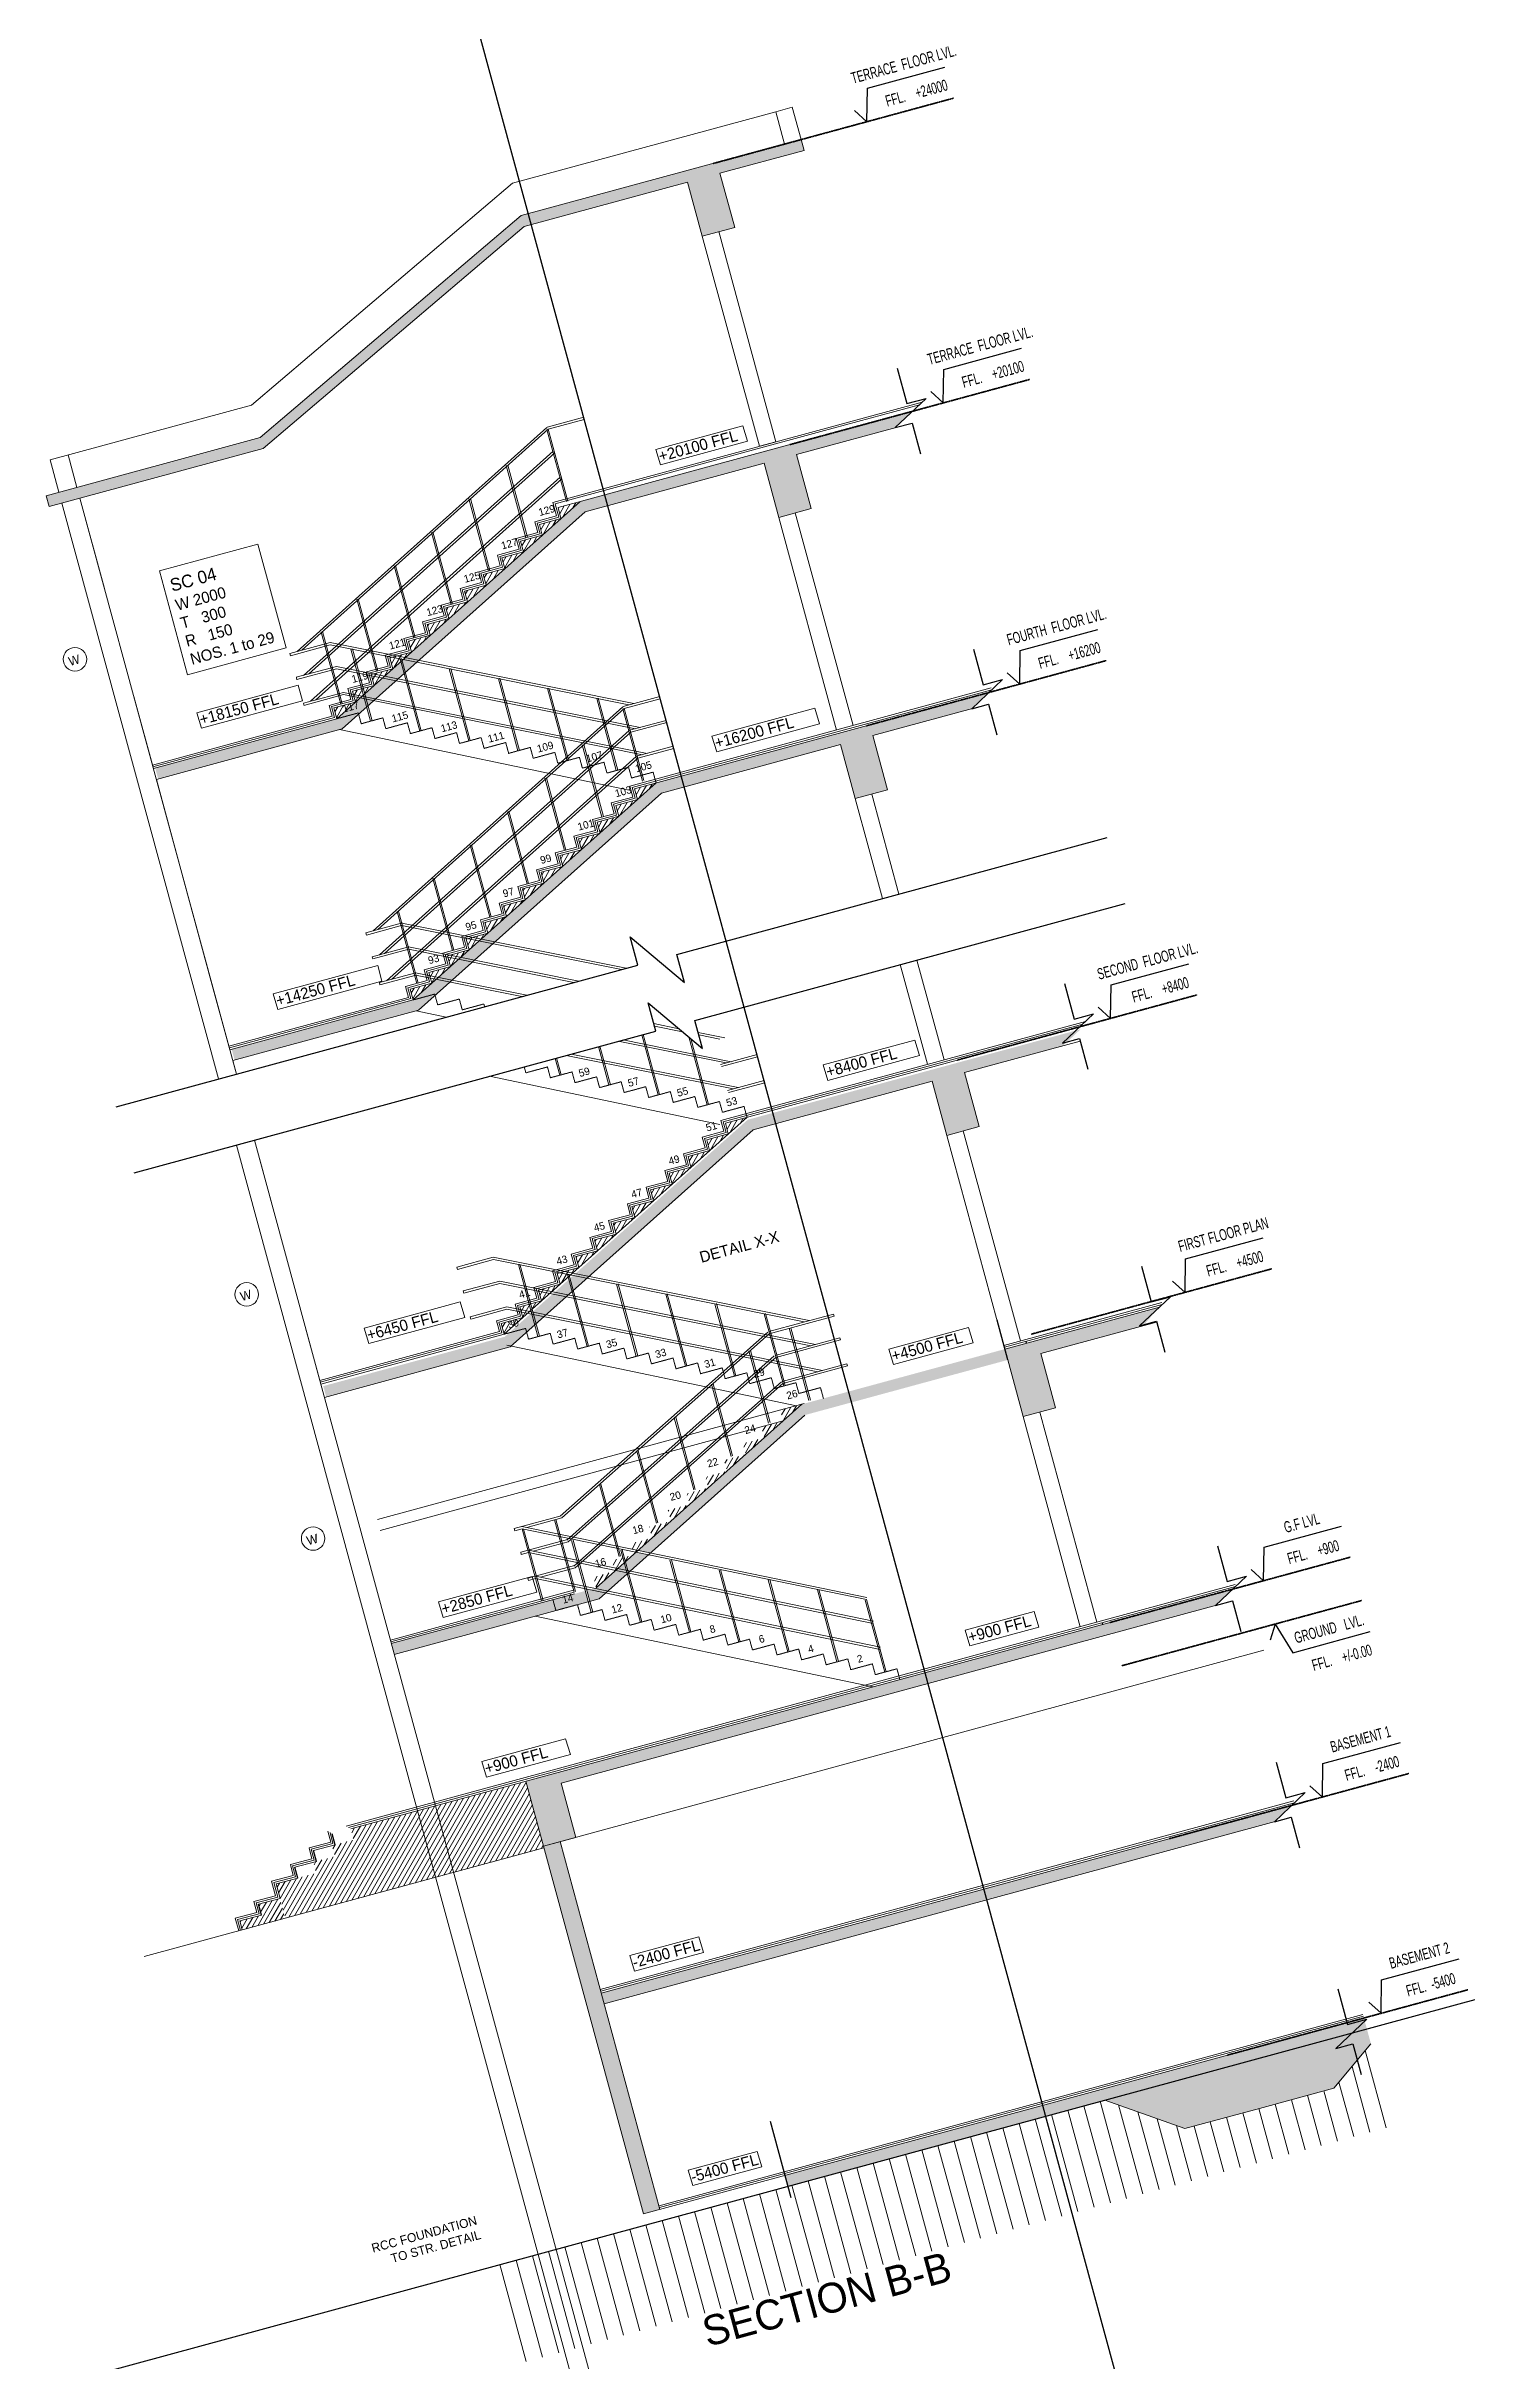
# Model space of a CAD drawing. Header units: millimetres. Extents: x -31731215 to 29997125, y -14487545 to 25622576.
# Drawn here: x 2429558 to 2447116, y -934692 to -906086 of the extents above; entities that cross this region are included whole.
import ezdxf
from ezdxf.enums import TextEntityAlignment as Align

# ---------------------------------------------------------------- set-up
doc = ezdxf.new("R2010")
doc.units = ezdxf.units.MM
doc.header["$MEASUREMENT"] = 0
doc.linetypes.add('1', pattern=[0])
doc.linetypes.add('HIDDEN', pattern=[0.375, 0.25, -0.125])
for name, color, linetype in [('18SC1', 3, 'Continuous'), ('elevation lines', 5, 'Continuous'), ('LAELLING', 7, 'Continuous'), ('Texty', 3, 'Continuous')]:
    doc.layers.add(name, color=color, linetype=linetype)
for name, color, linetype, lineweight in [('DIMENSIONS', 2, '1', 15), ('ELEVATION', 5, 'Continuous', 9), ('HATCH', 8, '1', 18), ('SECTION', 7, 'Continuous', 35), ('Text', 11, 'Continuous', 9), ('WALL', 10, '1', 20), ('walls', 10, 'Continuous', 20)]:
    doc.layers.add(name, color=color, linetype=linetype, lineweight=lineweight)
pattern_1 = [(60.208688, (2882054.92, -445031.09), (-45.0609645, 25.797585), [])]
pattern_2 = [(110.208688, (2850925.27, -481994.32), (151.688905, 218.32236), [27.69231, -304.61538]), (55.20869, (2850925.27, -481994.32), (-266.48144, 93.52869), [22.15385, -243.69231]), (160.66013, (2850937.9, -481976.13), (-114.79253, 311.85105), [23.53484, -258.88324]), (106.39289, (2850861.18, -481957.63), (248.8228, 311.61547), [41.53846, -456.92308]), (156.84432, (2850881.9, -481931.66), (-140.677, 478.19859), [35.30228, -388.32508]), (51.39285, (2850861.2, -481957.63), (-140.677, 478.19859), [33.23077, -365.53846]), (81.208688, (2850895.55, -481934.76), (238.51489, 117.4088), [27.69231, -304.61538]), (26.20869, (2850895.55, -481934.76), (-187.72631, 210.9948), [22.15385, -243.69231]), (131.66013, (2850915.43, -481924.98), (50.78858, 328.4036), [23.53484, -258.88324]), (97.708688, (2850925.27, -481994.32), (-104.439632, 64.965634), [0, -240.73846, 0, -247.384615, 0, -244.615385]), (67.708688, (2850925.27, -481994.32), (-78.122762, 156.650928), [0, -141.046154, 0, -235.2, 0, -93.23077]), (27.708688, (2850884.36, -482065.78), (105.156793, 166.916925), [0, -92.307692, 0, -288, 0, -382.153846]), (17.708688, (2850866.02, -482097.82), (74.908215, 205.23661), [0, -120, 0, -191.26154, 0, -271.384615])]

msp = doc.modelspace()

# ---------------------------------------------------------------- texts
at = {"layer": 'DIMENSIONS', "color": 6, "linetype": 'HIDDEN', "attachment_point": 1, "rotation": 15.2086876}
for s, insert, char_height in [('129', (2435628.72, -911800.938, 0), 92.3077), ('127', (2435166.918, -912213.456, 0), 92.3077), ('125', (2434705.116, -912625.974, 0), 92.3077), ('123', (2434243.314, -913038.491, 0), 92.3077), ('121', (2433781.513, -913451.009, 0), 92.3077), ('119', (2433319.711, -913863.527, 0), 92.3077), ('117', (2433206.934, -914228.989, 0), 92.3077), ('115', (2433814.029, -914350.92, 0), 92.3077), ('113', (2434421.125, -914472.851, 0), 92.3077), ('111', (2435002.172, -914601.863, 0), 92.3077), ('109', (2435609.267, -914723.794, 0), 92.3077), ('107', (2436216.363, -914845.725, 0), 92.3077), ('105', (2436823.458, -914967.655, 0), 92.3077), ('103', (2436573.128, -915274.854, 0), 92.3077), ('101', (2436111.326, -915687.372, 0), 92.3077), ('99', (2435649.524, -916099.89, 0), 92.3077), ('97', (2435187.722, -916512.408, 0), 92.3077), ('95', (2434725.92, -916924.926, 0), 92.3077), ('93', (2434264.118, -917337.443, 0), 92.3077), ('59', (2436124.952, -918731.904, 0), 92.3077), ('57', (2436732.047, -918853.835, 0), 92.3077), ('55', (2437339.142, -918975.766, 0), 92.3077), ('53', (2437946.238, -919097.696, 0), 92.3077), ('51', (2437695.908, -919404.895, 0), 92.3077), ('49', (2437234.106, -919817.413, 0), 92.3077), ('47', (2436772.304, -920229.931, 0), 92.3077), ('45', (2436310.502, -920642.449, 0), 92.3077), ('43', (2435848.7, -921054.967, 0), 92.3077), ('41', (2435386.898, -921467.484, 0), 92.3077), ('39', (2435248.519, -921839.906, 0), 92.3077), ('37', (2435855.615, -921961.837, 0), 92.3077), ('35', (2436462.71, -922083.768, 0), 92.3077), ('33', (2437069.806, -922205.699, 0), 92.3077), ('31', (2437676.901, -922327.63, 0), 92.3077), ('29', (2438283.996, -922449.56, 0), 92.3077), ('26', (2438691.256, -922715.738, 0), 92.3077), ('24', (2438173.656, -923143.425, 0), 92.3077), ('22', (2437711.855, -923555.943, 0), 92.3077), ('20', (2437250.053, -923968.461, 0), 92.3077), ('18', (2436788.251, -924380.979, 0), 92.3077), ('16', (2436326.449, -924793.497, 0), 92.3077), ('14', (2435920.846, -925238.565, 0), 92.3077), ('12', (2436527.941, -925360.496, 0), 92.3077), ('10', (2437135.037, -925482.427, 0), 92.3077), ('8', (2437742.132, -925604.358, 0), 92.308), ('6', (2438349.227, -925726.289, 0), 92.308), ('4', (2438956.323, -925848.219, 0), 92.308), ('2', (2439563.418, -925970.15, 0), 92.308)]:
    msp.add_mtext_dynamic_manual_height_columns(s, width=5044.63794, gutter_width=25.4, heights=[0], dxfattribs=dict(at, insert=insert, char_height=char_height))
at = {"layer": 'Text', "width": 0.65}
for s, height, p in [('TERRACE  FLOOR LVL. ', 138.46154, (2440183.561, -906369.754, 0)), ('FFL.    +24000', 138.46154, (2440325.73, -906728.754, 0)), ('TERRACE  FLOOR LVL. ', 138.46154, (2441127.968, -909843.671, 0)), ('FFL.    +20100', 138.46154, (2441270.137, -910202.67, 0)), ('FOURTH  FLOOR LVL. ', 138.46154, (2442072.376, -913317.587, 0)), ('FFL.    +16200', 138.46154, (2442214.545, -913676.586, 0)), ('SECOND  FLOOR LVL. ', 138.46154, (2443195.156, -917447.628, 0)), ('FFL.    +8400', 138.46154, (2443337.325, -917806.627, 0)), ('FIRST FLOOR PLAN', 138.46154, (2444115.348, -920832.469, 0)), ('FFL.    +4500', 138.46154, (2444257.517, -921191.469, 0)), ('G.F LVL', 138.4615, (2445083.972, -924395.46, 0)), ('FFL.    +900', 138.46154, (2445226.141, -924754.46, 0)), ('GROUND   LVL. ', 138.46154, (2445438.401, -925699.196, 0)), ('FFL.    +/-0.00', 138.46154, (2445580.57, -926058.196, 0)), ('BASEMENT 1', 138.4615, (2445810.439, -927067.703, 0)), ('FFL.    -2400', 138.46154, (2445952.608, -927426.703, 0)), ('BASEMENT 2', 138.4615, (2446536.907, -929739.947, 0)), ('FFL.  -5400', 138.46154, (2446679.076, -930098.946, 0))]:
    msp.add_text(s, height=height, rotation=15.2086876, dxfattribs=at).set_placement(p, align=Align.CENTER)
at = {"layer": 'Text', "attachment_point": 1, "rotation": 15.2086876}
for s, width, insert, char_height in [('+20100 FFL', 32778.62353, (2437107.542, -911086.632), 138.4615), ('{\\H1.1333x;SC 04\\P}W 2000\\PT   300\\PR   150\\PNOS. 1 to 29 ', 150853.26079, (2431070.638, -912673.716, 0), 138.46154), ('W', 7763.5326, (2429820.426, -913635.442), 110.769), ('+18150 FFL', 32778.62353, (2431435.829, -914338.73, 0), 138.4615), ('+16200 FFL', 32778.62353, (2437800.53, -914628.898), 138.4615), ('+14250 FFL', 32778.62353, (2432380.236, -917812.646, 0), 138.4615), ('+8400 FFL', 32778.62353, (2439174.729, -918690.589), 138.4615), ('W', 7763.5326, (2431941.716, -921482.394), 110.769), ('+6450 FFL', 32778.62353, (2433503.016, -921942.687, 0), 138.4615), ('+4500 FFL', 32778.62353, (2439984.56, -922201.091), 138.4615), ('W', 7763.5326, (2432761.777, -924498.911), 110.769), ('+2850 FFL', 32778.62353, (2434422.643, -925325.45), 138.4615), ('+900 FFL', 32778.62353, (2440928.968, -925675.007), 138.4615), ('+900 FFL', 32778.62353, (2434958.898, -927298.011), 138.4615), ('-2400 FFL', 32778.62353, (2436785.177, -929695.178), 138.4615), ('-5400 FFL', 32778.62353, (2437505.591, -932345.152), 138.4615)]:
    msp.add_mtext_dynamic_manual_height_columns(s, width=width, gutter_width=25.4, heights=[0], dxfattribs=dict(at, insert=insert, char_height=char_height))
at = {"layer": 'Text', "insert": (2437613.978, -920983.293, 0), "char_height": 138.4615, "width": 3792.89222, "attachment_point": 1, "rotation": 15.2086876}
msp.add_mtext('DETAIL X-X', dxfattribs=at)
at = {"layer": 'Text', "rotation": 15.2086876}
for s, insert, char_height, attachment_point in [('\\A1;RCC FOUNDATION\\P TO STR. DETAIL', (2434936.886, -933174.078), 110.76923, 9), ('\\A1;SECTION B-B', (2440721.846, -933507.066), 369.23077, 6)]:
    msp.add_mtext(s, dxfattribs=dict(at, insert=insert, char_height=char_height, attachment_point=attachment_point))

# ---------------------------------------------------------------- hatches: boundary and pattern name
at = {"layer": 'HATCH'}
h = msp.add_hatch(dxfattribs=at)
h.set_pattern_fill('AR-CONC', color=256, scale=36.923077, angle=15.2086876)
h.set_pattern_definition([(65.208688, (2851691.3, -484812.11), (261.637476, 47.11697), [27.69231, -304.61538]), (10.20869, (2851691.3, -484812.1), (-122.29606, 254.5656), [22.15385, -243.69231]), (115.66013, (2851713.1, -484808.19), (139.34141, 301.68257), [23.53484, -258.88324]), (61.39289, (2851671.93, -484740.85), (396.28971, 44.40112), [41.53846, -456.92308]), (111.84432, (2851704.96, -484737.15), (238.6638, 437.61112), [35.30228, -388.32508]), (6.39285, (2851671.93, -484740.85), (238.6638, 437.61112), [33.23077, -365.53846]), (36.208688, (2851712.4, -484748.98), (251.67605, -85.634936), [27.69231, -304.61538]), (341.20869, (2851712.4, -484748.98), (16.4533, 281.9384), [22.15385, -243.69231]), (86.66013, (2851733.38, -484756.12), (268.12935, 196.30346), [23.53484, -258.88324]), (52.708688, (2851691.31, -484812.11), (-27.912331, 119.787612), [0, -240.73846, 0, -247.384615, 0, -244.615385]), (22.708688, (2851691.3, -484812.11), (55.5278, 166.010068), [0, -141.046154, 0, -235.2, 0, -93.23077]), (342.708688, (2851611.85, -484833.71), (192.385171, 43.671009), [0, -92.307692, 0, -288, 0, -382.153846]), (332.708688, (2851576.22, -484843.4), (198.092304, 92.15609), [0, -120, 0, -191.26154, 0, -271.384615])])
h.paths.add_polyline_path([(2432200.858, -910920.345), (2429558.338, -911638.732), (2429594.661, -911772.344), (2432237.181, -911053.957), (2435462.212, -908311.881), (2437479.448, -907763.481), (2437661.064, -908431.542), (2438061.901, -908322.572), (2437880.284, -907654.511), (2438918.337, -907372.31), (2438882.013, -907238.697), (2435425.889, -908178.268)])
h = msp.add_hatch(dxfattribs=at)
h.set_pattern_fill('AR-CONC', color=256, scale=36.923077, angle=15.2086876)
h.set_pattern_definition([(65.208688, (2851691.3, -484812.11), (261.637476, 47.11697), [27.69231, -304.61538]), (10.20869, (2851691.3, -484812.1), (-122.29606, 254.5656), [22.15385, -243.69231]), (115.66013, (2851713.1, -484808.19), (139.34141, 301.68257), [23.53484, -258.88324]), (61.39289, (2851671.93, -484740.85), (396.28971, 44.40112), [41.53846, -456.92308]), (111.84432, (2851704.96, -484737.15), (238.6638, 437.61112), [35.30228, -388.32508]), (6.39285, (2851671.93, -484740.85), (238.6638, 437.61112), [33.23077, -365.53846]), (36.208688, (2851712.4, -484748.98), (251.67605, -85.634936), [27.69231, -304.61538]), (341.20869, (2851712.4, -484748.98), (16.4533, 281.9384), [22.15385, -243.69231]), (86.66013, (2851733.38, -484756.12), (268.12935, 196.30346), [23.53484, -258.88324]), (52.708688, (2851691.31, -484812.11), (-27.912331, 119.787612), [0, -240.73846, 0, -247.384615, 0, -244.615385]), (22.708688, (2851691.3, -484812.11), (55.5278, 166.010068), [0, -141.046154, 0, -235.2, 0, -93.23077]), (342.708688, (2851611.85, -484833.71), (192.385171, 43.671009), [0, -92.307692, 0, -288, 0, -382.153846]), (332.708688, (2851576.22, -484843.4), (198.092304, 92.15609), [0, -120, 0, -191.26154, 0, -271.384615])])
h.paths.add_polyline_path([(2433421.92, -914332.792), (2433145.266, -914394.261), (2430903.582, -915003.678), (2430939.906, -915137.29), (2433213.131, -914519.299)])
h.paths.add_polyline_path([(2440045.681, -910796.493), (2440258.016, -910595.282), (2436146.978, -911712.895), (2433145.266, -914394.261), (2433421.92, -914332.792), (2436214.843, -911837.933), (2438423.855, -911237.398), (2438605.472, -911905.458), (2439006.309, -911796.488), (2438824.692, -911128.428)])
h = msp.add_hatch(dxfattribs=at)
h.set_pattern_fill('ANSI31', color=256, scale=415.384615, angle=15.2086876)
h.set_pattern_definition(pattern_1)
h.paths.add_polyline_path([(2433376.167, -914188.002), (2433108.942, -914260.649), (2433145.266, -914394.261)])
h.paths.add_polyline_path([(2433607.068, -913981.743), (2433339.843, -914054.39), (2433376.167, -914188.002)])
h.paths.add_polyline_path([(2433837.969, -913775.484), (2433570.744, -913848.131), (2433607.068, -913981.743)])
h.paths.add_polyline_path([(2434068.87, -913569.226), (2433801.645, -913641.872), (2433837.969, -913775.484)])
h.paths.add_polyline_path([(2434299.771, -913362.967), (2434032.546, -913435.613), (2434068.87, -913569.226)])
h.paths.add_polyline_path([(2434530.672, -913156.708), (2434263.447, -913229.354), (2434299.771, -913362.967)])
h.paths.add_polyline_path([(2434761.572, -912950.449), (2434494.348, -913023.096), (2434530.672, -913156.708)])
h.paths.add_polyline_path([(2434992.473, -912744.19), (2434725.249, -912816.837), (2434761.572, -912950.449)])
h.paths.add_polyline_path([(2435223.374, -912537.931), (2434956.15, -912610.578), (2434992.473, -912744.19)])
h.paths.add_polyline_path([(2435454.275, -912331.672), (2435187.051, -912404.319), (2435223.374, -912537.931)])
h.paths.add_polyline_path([(2435685.176, -912125.413), (2435417.952, -912198.06), (2435454.275, -912331.672)])
h.paths.add_polyline_path([(2435916.077, -911919.154), (2435648.853, -911991.801), (2435685.176, -912125.413)])
h.paths.add_polyline_path([(2436146.978, -911712.895), (2435879.754, -911785.542), (2435916.077, -911919.154)])
h = msp.add_hatch(dxfattribs=at)
h.set_pattern_fill('AR-CONC', color=256, scale=36.923077, angle=15.2086876)
h.set_pattern_definition([(65.208688, (2852635.71, -488286.03), (261.637476, 47.11697), [27.69231, -304.61538]), (10.20869, (2852635.71, -488286.03), (-122.29606, 254.5656), [22.15385, -243.69231]), (115.66013, (2852657.52, -488282.1), (139.34141, 301.68257), [23.53484, -258.88324]), (61.39289, (2852616.34, -488214.77), (396.28971, 44.40112), [41.53846, -456.92308]), (111.84432, (2852649.37, -488211.07), (238.6638, 437.61112), [35.30228, -388.32508]), (6.39285, (2852616.34, -488214.77), (238.6638, 437.61112), [33.23077, -365.53846]), (36.208688, (2852656.81, -488222.9), (251.67605, -85.634936), [27.69231, -304.61538]), (341.20869, (2852656.81, -488222.9), (16.4533, 281.9384), [22.15385, -243.69231]), (86.66013, (2852677.8, -488230.03), (268.12935, 196.30346), [23.53484, -258.88324]), (52.708688, (2852635.71, -488286.03), (-27.912331, 119.787612), [0, -240.73846, 0, -247.384615, 0, -244.615385]), (22.708688, (2852635.71, -488286.03), (55.5278, 166.010068), [0, -141.046154, 0, -235.2, 0, -93.23077]), (342.708688, (2852556.26, -488307.63), (192.385171, 43.671009), [0, -92.307692, 0, -288, 0, -382.153846]), (332.708688, (2852520.63, -488317.31), (198.092304, 92.15609), [0, -120, 0, -191.26154, 0, -271.384615])])
h.paths.add_polyline_path([(2434366.328, -917806.708), (2434089.674, -917868.177), (2431847.99, -918477.594), (2431884.313, -918611.207), (2434157.539, -917993.215)])
h.paths.add_polyline_path([(2440990.089, -914270.41), (2441202.423, -914069.198), (2437091.386, -915186.812), (2434089.674, -917868.177), (2434366.328, -917806.708), (2437159.251, -915311.849), (2439368.263, -914711.314), (2439549.88, -915379.375), (2439950.716, -915270.405), (2439769.1, -914602.344)])
h = msp.add_hatch(dxfattribs=at)
h.set_pattern_fill('ANSI31', color=256, scale=415.384615, angle=15.2086876)
h.set_pattern_definition([(60.208688, (2882999.326, -448505.005), (-45.0609645, 25.797585), [])])
h.paths.add_polyline_path([(2434320.575, -917661.919), (2434053.35, -917734.565), (2434089.674, -917868.177)])
h.paths.add_polyline_path([(2434551.476, -917455.66), (2434284.251, -917528.306), (2434320.575, -917661.919)])
h.paths.add_polyline_path([(2434782.376, -917249.401), (2434515.152, -917322.047), (2434551.476, -917455.66)])
h.paths.add_polyline_path([(2435013.277, -917043.142), (2434746.053, -917115.789), (2434782.376, -917249.401)])
h.paths.add_polyline_path([(2435244.178, -916836.883), (2434976.954, -916909.53), (2435013.277, -917043.142)])
h.paths.add_polyline_path([(2435475.079, -916630.624), (2435207.855, -916703.271), (2435244.178, -916836.883)])
h.paths.add_polyline_path([(2435705.98, -916424.365), (2435438.756, -916497.012), (2435475.079, -916630.624)])
h.paths.add_polyline_path([(2435936.881, -916218.106), (2435669.657, -916290.753), (2435705.98, -916424.365)])
h.paths.add_polyline_path([(2436167.782, -916011.847), (2435900.558, -916084.494), (2435936.881, -916218.106)])
h.paths.add_polyline_path([(2436398.683, -915805.588), (2436131.459, -915878.235), (2436167.782, -916011.847)])
h.paths.add_polyline_path([(2436629.584, -915599.329), (2436362.36, -915671.976), (2436398.683, -915805.588)])
h.paths.add_polyline_path([(2436860.485, -915393.07), (2436593.261, -915465.717), (2436629.584, -915599.329)])
h.paths.add_polyline_path([(2437091.386, -915186.812), (2436824.162, -915259.458), (2436860.485, -915393.07)])
h = msp.add_hatch(dxfattribs=at)
h.set_pattern_fill('AR-CONC', color=256, scale=36.923077, angle=15.2086876)
h.set_pattern_definition([(65.208688, (2853766.97, -492447.25), (261.637476, 47.11697), [27.69231, -304.61538]), (10.20869, (2853766.97, -492447.25), (-122.29606, 254.5656), [22.15385, -243.69231]), (115.66013, (2853788.77, -492443.32), (139.34141, 301.68257), [23.53484, -258.88324]), (61.39289, (2853747.6, -492376), (396.28971, 44.40112), [41.53846, -456.92308]), (111.84432, (2853780.62, -492372.3), (238.6638, 437.61112), [35.30228, -388.32508]), (6.39285, (2853747.6, -492376), (238.6638, 437.61112), [33.23077, -365.53846]), (36.208688, (2853788.07, -492384.11), (251.67605, -85.634936), [27.69231, -304.61538]), (341.20869, (2853788.07, -492384.11), (16.4533, 281.9384), [22.15385, -243.69231]), (86.66013, (2853809.04, -492391.25), (268.12935, 196.30346), [23.53484, -258.88324]), (52.708688, (2853766.97, -492447.245), (-27.912331, 119.787612), [0, -240.73846, 0, -247.384615, 0, -244.615385]), (22.708688, (2853766.97, -492447.25), (55.5278, 166.010068), [0, -141.046154, 0, -235.2, 0, -93.23077]), (342.708688, (2853687.51, -492468.85), (192.385171, 43.671009), [0, -92.307692, 0, -288, 0, -382.153846]), (332.708688, (2853651.88, -492478.53), (198.092304, 92.15609), [0, -120, 0, -191.26154, 0, -271.384615])])
h.paths.add_polyline_path([(2435497.583, -921967.925), (2435220.929, -922029.395), (2432979.245, -922638.812), (2433015.569, -922772.424), (2435288.794, -922154.432)])
h.paths.add_polyline_path([(2442121.344, -918431.627), (2442333.679, -918230.415), (2438222.641, -919348.029), (2435220.929, -922029.395), (2435497.583, -921967.925), (2438290.506, -919473.066), (2440499.518, -918872.531), (2440681.135, -919540.592), (2441081.972, -919431.622), (2440900.355, -918763.561)])
h = msp.add_hatch(dxfattribs=at)
h.set_pattern_fill('ANSI31', color=256, scale=415.384615, angle=15.2086876)
h.set_pattern_definition([(60.208688, (2884122.106, -452635.046), (-45.0609645, 25.797585), [])])
h.paths.add_polyline_path([(2435443.354, -921791.96), (2435176.13, -921864.606), (2435212.453, -921998.218)])
h.paths.add_polyline_path([(2435674.255, -921585.701), (2435407.031, -921658.347), (2435443.354, -921791.96)])
h.paths.add_polyline_path([(2435905.156, -921379.442), (2435637.932, -921452.088), (2435674.255, -921585.701)])
h.paths.add_polyline_path([(2436136.057, -921173.183), (2435868.833, -921245.83), (2435905.156, -921379.442)])
h.paths.add_polyline_path([(2436366.958, -920966.924), (2436099.734, -921039.571), (2436136.057, -921173.183)])
h.paths.add_polyline_path([(2436597.859, -920760.665), (2436330.635, -920833.312), (2436366.958, -920966.924)])
h.paths.add_polyline_path([(2436828.76, -920554.406), (2436561.536, -920627.053), (2436597.859, -920760.665)])
h.paths.add_polyline_path([(2437059.661, -920348.147), (2436792.437, -920420.794), (2436828.76, -920554.406)])
h.paths.add_polyline_path([(2437290.562, -920141.888), (2437023.338, -920214.535), (2437059.661, -920348.147)])
h.paths.add_polyline_path([(2437521.463, -919935.629), (2437254.239, -920008.276), (2437290.562, -920141.888)])
h.paths.add_polyline_path([(2437752.364, -919729.37), (2437485.14, -919802.017), (2437521.463, -919935.629)])
h.paths.add_polyline_path([(2437983.265, -919523.111), (2437716.04, -919595.758), (2437752.364, -919729.37)])
h.paths.add_polyline_path([(2438214.166, -919316.853), (2437946.941, -919389.499), (2437983.265, -919523.111)])
h = msp.add_hatch(dxfattribs=at)
h.set_pattern_fill('AR-CONC', color=256, scale=36.923077, angle=15.2086876)
h.set_pattern_definition([(65.208688, (2852821.1, -485552.9), (261.637476, 47.11697), [27.69231, -304.61538]), (10.20869, (2852821.1, -485552.9), (-122.29606, 254.5656), [22.15385, -243.69231]), (115.66013, (2852842.9, -485548.98), (139.34141, 301.68257), [23.53484, -258.88324]), (61.39289, (2852801.72, -485481.65), (396.28971, 44.40112), [41.53846, -456.92308]), (111.84432, (2852834.74, -485477.95), (238.6638, 437.61112), [35.30228, -388.32508]), (6.39285, (2852801.7, -485481.65), (238.6638, 437.61112), [33.23077, -365.53846]), (36.208688, (2852842.2, -485489.77), (251.67605, -85.634936), [27.69231, -304.61538]), (341.20869, (2852842.2, -485489.77), (16.4533, 281.9384), [22.15385, -243.69231]), (86.66013, (2852863.16, -485496.9), (268.12935, 196.30346), [23.53484, -258.88324]), (52.708688, (2852821.09, -485552.91), (-27.912331, 119.787612), [0, -240.73846, 0, -247.384615, 0, -244.615385]), (22.708688, (2852821.09, -485552.9), (55.5278, 166.010068), [0, -141.046154, 0, -235.2, 0, -93.23077]), (342.708688, (2852741.64, -485574.51), (192.385171, 43.671009), [0, -92.307692, 0, -288, 0, -382.153846]), (332.708688, (2852706, -485584.2), (198.092304, 92.15609), [0, -120, 0, -191.26154, 0, -271.384615])])
h.paths.add_polyline_path([(2435816.544, -925277.678), (2433820.231, -925820.39), (2433832.338, -925864.927), (2433856.554, -925954.002), (2433878.854, -925947.939), (2435852.867, -925411.291)])
h.paths.add_polyline_path([(2436217.38, -925168.708), (2436084.214, -925204.91), (2435816.544, -925277.678), (2435852.867, -925411.291), (2436120.091, -925338.644), (2436253.704, -925302.32)])
h.paths.add_polyline_path([(2436733.667, -924956.609), (2436697.405, -924823.22), (2436351.439, -925132.264), (2436235.195, -925163.865), (2436271.519, -925297.477), (2436387.316, -925265.997)])
h.paths.add_polyline_path([(2436995.993, -924722.279), (2436845.154, -924691.238), (2436712.798, -924809.469), (2436749.061, -924942.858)])
h.paths.add_polyline_path([(2443307.523, -921662.849), (2438891.349, -922863.416), (2436870.878, -924668.259), (2437021.717, -924699.3), (2438927.226, -922997.149), (2441435.451, -922315.271), (2441625.543, -923014.508), (2442026.38, -922905.538), (2441844.763, -922237.477), (2443103.664, -921895.236)])
h = msp.add_hatch(dxfattribs=at)
h.set_pattern_fill('ANSI31', color=256, scale=415.384615, angle=15.2086876)
h.set_pattern_definition([(60.208688, (2885261.09, -455769.09), (-45.0609645, 25.797585), [])])
h.paths.add_polyline_path([(2436582.34, -924926.005), (2436315.115, -924998.651), (2436351.439, -925132.264)])
h.paths.add_polyline_path([(2436813.241, -924719.746), (2436546.016, -924792.393), (2436582.34, -924926.005)])
h.paths.add_polyline_path([(2437044.142, -924513.487), (2436776.917, -924586.134), (2436813.241, -924719.746)])
h.paths.add_polyline_path([(2437275.043, -924307.228), (2437007.818, -924379.875), (2437044.142, -924513.487)])
h.paths.add_polyline_path([(2437505.944, -924100.969), (2437238.719, -924173.616), (2437275.043, -924307.228)])
h.paths.add_polyline_path([(2437736.844, -923894.71), (2437469.62, -923967.357), (2437505.944, -924100.969)])
h.paths.add_polyline_path([(2437967.745, -923688.451), (2437700.521, -923761.098), (2437736.844, -923894.71)])
h.paths.add_polyline_path([(2438198.646, -923482.192), (2437931.422, -923554.839), (2437967.745, -923688.451)])
h.paths.add_polyline_path([(2438429.547, -923275.933), (2438162.323, -923348.58), (2438198.646, -923482.192)])
h.paths.add_polyline_path([(2438660.448, -923069.674), (2438393.224, -923142.321), (2438429.547, -923275.933)])
h.paths.add_polyline_path([(2438891.349, -922863.416), (2438624.125, -922936.062), (2438660.448, -923069.674)])
h.paths.add_polyline_path([(2438891.349, -922863.416), (2438855.026, -922729.803)])
h = msp.add_hatch(dxfattribs=at)
h.set_pattern_fill('AR-CONC', color=256, scale=36.923077, angle=60.2086876)
h.set_pattern_definition(pattern_2)
h.paths.add_polyline_path([(2435903.953, -928267.141), (2435699.081, -928322.837), (2436934.075, -932865.65), (2437138.947, -932809.955)])
h.paths.add_polyline_path([(2444001.684, -925348.283), (2444214.019, -925147.071), (2435481.14, -927521.164), (2435699.081, -928322.837), (2436099.917, -928213.867), (2435918.3, -927545.806)])
h.paths.add_polyline_path([(2444728.152, -928020.526), (2444940.486, -927819.315), (2436412.48, -930137.711), (2436448.803, -930271.324)])
h = msp.add_hatch(dxfattribs=at)
h.set_pattern_fill('ANSI31', color=256, scale=415.384615, angle=15.2086876)
h.set_pattern_definition(pattern_1)
h.paths.add_polyline_path([(2435705.134, -928345.106), (2435481.14, -927521.164), (2433318.484, -928109.097), (2433354.808, -928242.709), (2433087.583, -928315.356), (2433123.907, -928448.968), (2432856.682, -928521.615), (2432893.006, -928655.227), (2432398.609, -928789.632), (2432513.633, -929212.737)])
h = msp.add_hatch(dxfattribs=at)
h.set_pattern_fill('ANSI31', color=256, scale=415.384615)
h.set_pattern_definition([(60.2086876, (445.727, -1370.874), (-45.0609645, 25.797585), [])])
h.paths.add_polyline_path([(2432441.7, -928969.233), (2432179.816, -929040.428), (2432216.139, -929174.04), (2431948.915, -929246.687), (2431979.184, -929358.031), (2432508.293, -929214.189)])
h = msp.add_hatch(dxfattribs=at)
h.set_pattern_fill('ANSI31', color=256, scale=1661.538462, angle=60.2086876)
h.set_pattern_definition([(105.208688, (2850925.27, -481994.32), (-200.418244, -54.485065), [])])
h.paths.add_polyline_path([(2431515.945, -930526.552), (2431411.108, -930140.918)])
h.paths.add_polyline_path([(2435156.06, -933492.503), (2435482.14, -934691.956), (2446196.909, -931779.073), (2445921.107, -930764.562), (2445462.613, -931312.373), (2443624.033, -931812.203), (2442635.546, -931459.154)])
h = msp.add_hatch(dxfattribs=at)
h.set_pattern_fill('AR-CONC', color=256, scale=36.923077, angle=60.2086876)
h.set_pattern_definition(pattern_2)
h.paths.add_polyline_path([(2445921.107, -930764.562), (2445834.506, -930446.008), (2444349.598, -930849.69), (2444543.323, -931562.288), (2445462.613, -931312.373)])
h.paths.add_polyline_path([(2444349.598, -930849.69), (2440078.999, -932010.682), (2440115.323, -932144.294), (2442635.546, -931459.154), (2443624.033, -931812.203), (2444543.323, -931562.288)])
h.paths.add_polyline_path([(2438684.452, -932389.799), (2438720.775, -932523.411), (2440115.323, -932144.294), (2440078.999, -932010.682)])

# ---------------------------------------------------------------- linework, layer by layer
at = {"layer": '18SC1'}
for p, q in [((2439694.474, -907017.825), (2439540.108, -906878.634)), ((2440638.881, -910491.741), (2440484.515, -910352.55)), ((2441583.289, -913965.657), (2441428.923, -913826.466)), ((2442706.069, -918095.698), (2442551.703, -917956.507)), ((2443626.261, -921480.539), (2443471.895, -921341.349)), ((2444594.885, -925043.53), (2444440.518, -924904.34)), ((2444740.178, -925577.979), (2444677.531, -925776.167)), ((2445321.352, -927715.774), (2445166.986, -927576.583)), ((2446047.82, -930388.017), (2445893.454, -930248.826))]:
    msp.add_line(p, q, dxfattribs=at)
for points in [[(2439694.474, -907017.825), (2439700.326, -906603.162), (2440658.515, -906342.672)], [(2440638.881, -910491.741), (2440644.734, -910077.079), (2441602.923, -909816.588)], [(2441583.289, -913965.657), (2441589.142, -913550.995), (2442547.331, -913290.505)], [(2442706.069, -918095.698), (2442711.922, -917681.036), (2443670.111, -917420.546)], [(2443626.261, -921480.539), (2443632.114, -921065.877), (2444590.303, -920805.387)], [(2444594.885, -925043.53), (2444600.737, -924628.868), (2445558.926, -924368.378)], [(2444740.178, -925577.979), (2444955.167, -925932.604), (2445913.356, -925672.114)], [(2445321.352, -927715.774), (2445327.205, -927301.112), (2446285.394, -927040.621)], [(2446047.82, -930388.017), (2446053.672, -929973.355), (2447011.861, -929712.865)]]:
    msp.add_lwpolyline(points, dxfattribs=at)
at = {"layer": 'ELEVATION', "color": 6}
for p, q in [((2432655.775, -913563.819, 0), (2435739.708, -910795.323, 0)), ((2432715.235, -913547.654, 0), (2435758.207, -910815.93, 0)), ((2436196.494, -910668.082, 0), (2435744.634, -910790.923, 0)), ((2435758.207, -910815.93, 0), (2436203.581, -910694.852, 0)), ((2436000.363, -911706.678, 0), (2435758.207, -910815.93, 0)), ((2436000.363, -911706.678, 0), (2435758.207, -910815.93, 0)), ((2436203.581, -910694.852, 0), (2436196.316, -910668.13, 0)), ((2432735.686, -913857.765, 0), (2435819.619, -911089.27, 0)), ((2435982.548, -911711.521, 0), (2435740.392, -910820.773, 0)), ((2435982.548, -911711.521, 0), (2435740.392, -910820.773, 0)), ((2432795.147, -913841.601, 0), (2435838.119, -911109.877, 0)), ((2435482.712, -912156.54, 0), (2435240.556, -911265.792, 0)), ((2435482.712, -912156.54, 0), (2435240.556, -911265.792, 0)), ((2435500.526, -912151.697, 0), (2435258.371, -911260.949, 0)), ((2435500.526, -912151.697, 0), (2435258.371, -911260.949, 0)), ((2432822.862, -914178.434, 0), (2435906.796, -911409.939, 0)), ((2432882.323, -914162.27, 0), (2435925.295, -911430.546, 0)), ((2435038.725, -912564.215, 0), (2434796.569, -911673.467, 0)), ((2435038.725, -912564.215, 0), (2434796.569, -911673.467, 0)), ((2435020.91, -912569.058, 0), (2434778.754, -911678.31, 0)), ((2435020.91, -912569.058, 0), (2434778.754, -911678.31, 0)), ((2434559.108, -912981.576, 0), (2434316.952, -912090.828, 0)), ((2434559.108, -912981.576, 0), (2434316.952, -912090.828, 0)), ((2434576.923, -912976.733, 0), (2434334.767, -912085.985, 0)), ((2434576.923, -912976.733, 0), (2434334.767, -912085.985, 0)), ((2434097.306, -913394.094, 0), (2433855.15, -912503.346, 0)), ((2434097.306, -913394.094, 0), (2433855.15, -912503.346, 0)), ((2434115.121, -913389.25, 0), (2433872.965, -912498.503, 0)), ((2434115.121, -913389.25, 0), (2433872.965, -912498.503, 0)), ((2433635.504, -913806.611, 0), (2433393.348, -912915.864, 0)), ((2433635.504, -913806.611, 0), (2433393.348, -912915.864, 0)), ((2433653.319, -913801.768, 0), (2433411.163, -912911.021, 0)), ((2433653.319, -913801.768, 0), (2433411.163, -912911.021, 0)), ((2433195.971, -914213.075, 0), (2432953.815, -913322.328, 0)), ((2433195.971, -914213.075, 0), (2432953.815, -913322.328, 0)), ((2433213.786, -914208.232, 0), (2432971.63, -913317.484, 0)), ((2433213.786, -914208.232, 0), (2432971.63, -913317.484, 0)), ((2432566.7, -913588.034, 0), (2433063.097, -913453.085, 0)), ((2432574.142, -913614.708, 0), (2432566.878, -913587.986, 0)), ((2433064.054, -913481.523, 0), (2432574.142, -913614.708, 0)), ((2436815.114, -914206.651, 0), (2433063.097, -913453.085, 0)), ((2436755.361, -914222.895, 0), (2433064.054, -913481.523, 0)), ((2433563.718, -914423.989, 0), (2433321.562, -913533.241, 0)), ((2433563.718, -914423.989, 0), (2433321.562, -913533.241, 0)), ((2433581.533, -914419.146, 0), (2433339.377, -913528.398, 0)), ((2433581.533, -914419.146, 0), (2433339.377, -913528.398, 0)), ((2434170.813, -914545.92, 0), (2433928.658, -913655.172, 0)), ((2434170.813, -914545.92, 0), (2433928.658, -913655.172, 0)), ((2434188.628, -914541.077, 0), (2433946.473, -913650.329, 0)), ((2434188.628, -914541.077, 0), (2433946.473, -913650.329, 0)), ((2432646.612, -913881.981, 0), (2433143.009, -913747.032, 0)), ((2432654.675, -913910.939, 0), (2432647.41, -913884.216, 0)), ((2433143.965, -913775.469, 0), (2432654.054, -913908.655, 0)), ((2436895.025, -914500.598, 0), (2433143.009, -913747.032, 0)), ((2436835.272, -914516.842, 0), (2433143.965, -913775.469, 0)), ((2434777.909, -914667.851, 0), (2434535.753, -913777.103, 0)), ((2434777.909, -914667.851, 0), (2434535.753, -913777.103, 0)), ((2434795.724, -914663.008, 0), (2434553.568, -913772.26, 0)), ((2434795.724, -914663.008, 0), (2434553.568, -913772.26, 0)), ((2435385.004, -914789.782, 0), (2435142.848, -913899.034, 0)), ((2435385.004, -914789.782, 0), (2435142.848, -913899.034, 0)), ((2435402.819, -914784.938, 0), (2435160.663, -913894.191, 0)), ((2435402.819, -914784.938, 0), (2435160.663, -913894.191, 0)), ((2432733.788, -914202.65, 0), (2433230.185, -914067.701, 0)), ((2432741.851, -914231.608, 0), (2432734.586, -914204.885, 0)), ((2433231.141, -914096.139, 0), (2432741.23, -914229.324, 0)), ((2436982.201, -914821.267, 0), (2433230.185, -914067.701, 0)), ((2436922.448, -914837.511, 0), (2433231.141, -914096.139, 0)), ((2433594.575, -917015.345, 0), (2436678.508, -914246.85, 0)), ((2435992.1, -914911.712, 0), (2435749.944, -914020.965, 0)), ((2435992.1, -914911.712, 0), (2435749.944, -914020.965, 0)), ((2436009.915, -914906.869, 0), (2435767.759, -914016.121, 0)), ((2436009.915, -914906.869, 0), (2435767.759, -914016.121, 0)), ((2436599.195, -915033.643, 0), (2436357.039, -914142.895, 0)), ((2436599.195, -915033.643, 0), (2436357.039, -914142.895, 0)), ((2436617.01, -915028.8, 0), (2436374.854, -914138.052, 0)), ((2436617.01, -915028.8, 0), (2436374.854, -914138.052, 0)), ((2437135.294, -914119.608, 0), (2436683.434, -914242.449, 0)), ((2436697.007, -914267.456, 0), (2437142.381, -914146.379, 0)), ((2437142.381, -914146.379, 0), (2437135.117, -914119.656, 0)), ((2433654.036, -916999.18, 0), (2436697.007, -914267.456, 0)), ((2436921.348, -915163.047, 0), (2436679.192, -914272.3, 0)), ((2436921.348, -915163.047, 0), (2436679.192, -914272.3, 0)), ((2436939.163, -915158.204, 0), (2436697.007, -914267.456, 0)), ((2436939.163, -915158.204, 0), (2436697.007, -914267.456, 0)), ((2437215.206, -914413.555, 0), (2436763.346, -914536.396, 0)), ((2436776.919, -914561.403, 0), (2437222.293, -914440.325, 0)), ((2437222.293, -914440.325, 0), (2437215.028, -914413.603, 0)), ((2433674.487, -917309.291, 0), (2436758.42, -914540.796, 0)), ((2433733.947, -917293.127, 0), (2436776.919, -914561.403, 0)), ((2436421.512, -915608.066, 0), (2436179.356, -914717.319, 0)), ((2436421.512, -915608.066, 0), (2436179.356, -914717.319, 0)), ((2436439.327, -915603.223, 0), (2436197.171, -914712.475, 0)), ((2436439.327, -915603.223, 0), (2436197.171, -914712.475, 0)), ((2437302.382, -914734.224, 0), (2436850.522, -914857.065, 0)), ((2436864.095, -914882.072, 0), (2437309.469, -914760.995, 0)), ((2437309.469, -914760.995, 0), (2437302.204, -914734.272, 0)), ((2433761.663, -917629.961, 0), (2436845.596, -914861.466, 0)), ((2433821.123, -917613.796, 0), (2436864.095, -914882.072, 0)), ((2435959.71, -916020.584, 0), (2435717.554, -915129.836, 0)), ((2435959.71, -916020.584, 0), (2435717.554, -915129.836, 0)), ((2435977.525, -916015.741, 0), (2435735.369, -915124.993, 0)), ((2435977.525, -916015.741, 0), (2435735.369, -915124.993, 0)), ((2435497.908, -916433.102, 0), (2435255.752, -915542.354, 0)), ((2435497.908, -916433.102, 0), (2435255.752, -915542.354, 0)), ((2435515.723, -916428.259, 0), (2435273.567, -915537.511, 0)), ((2435515.723, -916428.259, 0), (2435273.567, -915537.511, 0)), ((2435036.106, -916845.62, 0), (2434793.95, -915954.872, 0)), ((2435036.106, -916845.62, 0), (2434793.95, -915954.872, 0)), ((2435053.921, -916840.777, 0), (2434811.765, -915950.029, 0)), ((2435053.921, -916840.777, 0), (2434811.765, -915950.029, 0)), ((2434574.304, -917258.138, 0), (2434332.148, -916367.39, 0)), ((2434574.304, -917258.138, 0), (2434332.148, -916367.39, 0)), ((2434592.119, -917253.294, 0), (2434349.963, -916362.547, 0)), ((2434592.119, -917253.294, 0), (2434349.963, -916362.547, 0)), ((2434134.771, -917664.602, 0), (2433892.615, -916773.854, 0)), ((2434134.771, -917664.602, 0), (2433892.615, -916773.854, 0)), ((2434152.586, -917659.758, 0), (2433910.43, -916769.011, 0)), ((2434152.586, -917659.758, 0), (2433910.43, -916769.011, 0)), ((2433505.5, -917039.56, 0), (2433957.36, -916916.719, 0)), ((2433512.943, -917066.234, 0), (2433505.678, -917039.512, 0)), ((2433958.317, -916945.157, 0), (2433512.943, -917066.234, 0)), ((2436722.608, -917475.082, 0), (2433951.052, -916918.434, 0)), ((2436662.855, -917491.326, 0), (2433952.008, -916946.871, 0)), ((2433585.412, -917333.507, 0), (2434037.272, -917210.666, 0)), ((2433592.854, -917360.181, 0), (2433585.589, -917333.459, 0)), ((2434038.228, -917239.103, 0), (2433592.854, -917360.181, 0)), ((2436134.715, -917634.904, 0), (2434030.963, -917212.381, 0)), ((2436074.962, -917651.149, 0), (2434031.92, -917240.818, 0)), ((2433672.588, -917654.176, 0), (2434124.448, -917531.335, 0)), ((2433680.03, -917680.85, 0), (2433672.766, -917654.128, 0)), ((2434125.404, -917559.772, 0), (2433680.03, -917680.85, 0)), ((2435493.376, -917809.257, 0), (2434118.139, -917533.05, 0)), ((2435433.623, -917825.501, 0), (2434119.096, -917561.487, 0)), ((2437373.18, -918223.062, 0), (2437062.661, -918160.697, 0)), ((2437417.219, -918260.153, 0), (2437070.783, -918190.573, 0)), ((2438265.161, -918276.42, 0), (2438257.896, -918249.697, 0)), ((2438105.427, -918951.187, 0), (2436040.29, -918536.419, 0)), ((2436508.23, -918919.701, 0), (2436379, -918444.338, 0)), ((2436508.23, -918919.701, 0), (2436379, -918444.338, 0)), ((2436526.045, -918914.858, 0), (2436396.815, -918439.495, 0)), ((2436526.045, -918914.858, 0), (2436396.815, -918439.495, 0)), ((2437958.498, -918646.762, 0), (2436621.875, -918378.311, 0)), ((2438018.251, -918630.518, 0), (2436681.629, -918362.066, 0)), ((2437115.326, -919041.632, 0), (2436913.448, -918299.045, 0)), ((2437115.326, -919041.632, 0), (2436913.448, -918299.045, 0)), ((2437133.141, -919036.789, 0), (2436931.263, -918294.201, 0)), ((2437133.141, -919036.789, 0), (2436931.263, -918294.201, 0)), ((2437722.421, -919163.563, 0), (2437494.522, -918325.258, 0)), ((2437722.421, -919163.563, 0), (2437494.522, -918325.258, 0)), ((2437740.236, -919158.72, 0), (2437519.335, -918346.155, 0)), ((2437740.236, -919158.72, 0), (2437519.335, -918346.155, 0)), ((2437938.34, -918336.571, 0), (2437610.585, -918270.743, 0)), ((2437878.587, -918352.815, 0), (2437618.707, -918300.62, 0)), ((2435901.135, -918797.77, 0), (2435844.551, -918589.632, 0)), ((2435901.135, -918797.77, 0), (2435844.551, -918589.632, 0)), ((2435918.95, -918792.927, 0), (2435862.366, -918584.788, 0)), ((2435918.95, -918792.927, 0), (2435862.366, -918584.788, 0)), ((2438045.674, -918967.431, 0), (2435980.537, -918552.663, 0)), ((2438337.985, -918543.596, 0), (2437886.126, -918666.437, 0)), ((2437899.699, -918691.444, 0), (2438345.073, -918570.366, 0)), ((2438345.073, -918570.366, 0), (2438337.808, -918543.644, 0)), ((2438425.162, -918864.265, 0), (2437973.302, -918987.106, 0)), ((2437986.875, -919012.113, 0), (2438432.249, -918891.036, 0)), ((2438432.249, -918891.036, 0), (2438424.984, -918864.313, 0)), ((2434628.28, -921169.601, 0), (2435080.14, -921046.76, 0)), ((2435081.096, -921075.198, 0), (2434635.722, -921196.275, 0)), ((2438980.221, -921830.064, 0), (2435080.14, -921046.76, 0)), ((2438920.468, -921846.308, 0), (2435081.096, -921075.198, 0)), ((2434635.722, -921196.275, 0), (2434628.458, -921169.553, 0)), ((2434708.192, -921463.548, 0), (2435160.051, -921340.707, 0)), ((2435161.008, -921369.144, 0), (2434715.634, -921490.222, 0)), ((2439060.132, -922124.011, 0), (2435160.051, -921340.707, 0)), ((2439000.379, -922140.255, 0), (2435161.008, -921369.144, 0)), ((2435631.352, -922027.825, 0), (2435389.196, -921137.077, 0)), ((2435631.352, -922027.825, 0), (2435389.196, -921137.077, 0)), ((2435649.167, -922022.982, 0), (2435407.011, -921132.234, 0)), ((2435649.167, -922022.982, 0), (2435407.011, -921132.234, 0)), ((2436238.447, -922149.756, 0), (2435996.292, -921259.008, 0)), ((2436238.447, -922149.756, 0), (2435996.292, -921259.008, 0)), ((2436256.262, -922144.913, 0), (2436014.107, -921254.165, 0)), ((2436256.262, -922144.913, 0), (2436014.107, -921254.165, 0)), ((2436845.543, -922271.687, 0), (2436603.387, -921380.939, 0)), ((2436845.543, -922271.687, 0), (2436603.387, -921380.939, 0)), ((2436863.358, -922266.843, 0), (2436621.202, -921376.096, 0)), ((2436863.358, -922266.843, 0), (2436621.202, -921376.096, 0)), ((2434715.634, -921490.222, 0), (2434708.369, -921463.5, 0)), ((2434795.368, -921784.217, 0), (2435247.228, -921661.376, 0)), ((2439147.308, -922444.68, 0), (2435247.228, -921661.376, 0)), ((2437452.638, -922393.617, 0), (2437210.482, -921502.87, 0)), ((2437452.638, -922393.617, 0), (2437210.482, -921502.87, 0)), ((2437470.453, -922388.774, 0), (2437228.297, -921498.027, 0)), ((2437470.453, -922388.774, 0), (2437228.297, -921498.027, 0)), ((2438059.734, -922515.548, 0), (2437817.578, -921624.8, 0)), ((2438059.734, -922515.548, 0), (2437817.578, -921624.8, 0)), ((2438077.549, -922510.705, 0), (2437835.393, -921619.957, 0)), ((2438077.549, -922510.705, 0), (2437835.393, -921619.957, 0)), ((2434802.81, -921810.891, 0), (2434795.545, -921784.169, 0)), ((2435248.184, -921689.813, 0), (2434802.81, -921810.891, 0)), ((2439087.555, -922460.924, 0), (2435248.184, -921689.813, 0)), ((2435906.7, -924246.965), (2438471.106, -921971.458)), ((2438666.829, -922637.479, 0), (2438424.673, -921746.731, 0)), ((2438666.829, -922637.479, 0), (2438424.673, -921746.731, 0)), ((2438684.644, -922632.636, 0), (2438442.488, -921741.888, 0)), ((2438684.644, -922632.636, 0), (2438442.488, -921741.888, 0)), ((2439281.509, -921748.157), (2438482.221, -921965.449)), ((2439288.773, -921774.879), (2438489.486, -921992.171)), ((2438978.824, -922815.72, 0), (2438736.668, -921924.973, 0)), ((2438978.824, -922815.72), (2438736.668, -921924.973)), ((2438996.639, -922810.877, 0), (2438754.483, -921920.13, 0)), ((2438996.639, -922810.877), (2438754.483, -921920.13)), ((2439288.773, -921774.879), (2439281.509, -921748.157)), ((2435925.08, -924267.678), (2438489.486, -921992.171)), ((2438480.699, -923094.626), (2438238.543, -922203.878)), ((2438498.514, -923089.783), (2438256.358, -922199.035)), ((2439361.42, -922042.103), (2438562.132, -922259.395)), ((2439368.685, -922068.826), (2438569.397, -922286.118)), ((2439368.685, -922068.826), (2439361.42, -922042.103)), ((2435986.611, -924540.912), (2438551.017, -922265.404)), ((2436004.991, -924561.625), (2438569.397, -922286.118)), ((2439448.596, -922362.773), (2438649.308, -922580.064)), ((2439455.861, -922389.495), (2438656.573, -922606.787)), ((2439455.861, -922389.495), (2439448.596, -922362.773)), ((2436073.787, -924861.581), (2438638.193, -922586.074)), ((2436092.167, -924882.294), (2438656.573, -922606.787)), ((2438018.897, -923507.144), (2437776.741, -922616.396)), ((2438036.712, -923502.301), (2437794.556, -922611.553)), ((2433647.846, -924288.898, 0), (2438920.625, -922855.457, 0)), ((2433684.17, -924422.51, 0), (2438660.448, -923069.674, 0)), ((2437557.095, -923919.662), (2437314.939, -923028.914)), ((2437574.91, -923914.819), (2437332.754, -923024.071)), ((2437095.293, -924332.18), (2436853.137, -923441.432)), ((2437113.108, -924327.337), (2436870.952, -923436.589)), ((2436633.491, -924744.697), (2436391.335, -923853.95)), ((2436651.306, -924739.854), (2436409.15, -923849.107)), ((2435338.382, -924398.479), (2435917.815, -924240.956)), ((2435345.647, -924425.201), (2435338.382, -924398.479)), ((2435345.647, -924425.201), (2435434.722, -924400.985)), ((2435418.294, -924692.425), (2435997.726, -924534.903)), ((2439696.025, -925249.646, 0), (2435433.833, -924372.53)), ((2435676.878, -925291.733), (2435434.722, -924400.985)), ((2439690.444, -925276.77, 0), (2435434.722, -924400.985)), ((2435694.693, -925286.89), (2435454.987, -924405.156)), ((2435493.913, -924384.894), (2435925.08, -924267.678)), ((2436078.161, -925182.642), (2435836.005, -924291.894)), ((2436095.976, -925177.799), (2435853.82, -924287.051)), ((2436290.027, -925435.933, 0), (2436047.871, -924545.185, 0)), ((2436307.842, -925431.09, 0), (2436065.686, -924540.342, 0)), ((2435425.559, -924719.148), (2435418.294, -924692.425)), ((2435425.559, -924719.148), (2435514.633, -924694.932)), ((2439775.937, -925543.593, 0), (2435513.744, -924666.477)), ((2439770.355, -925570.717, 0), (2435514.633, -924694.932)), ((2435573.825, -924678.841), (2436004.991, -924561.625)), ((2436897.122, -925557.863, 0), (2436654.967, -924667.116, 0)), ((2436914.937, -925553.02, 0), (2436672.782, -924662.273, 0)), ((2437504.218, -925679.794, 0), (2437262.062, -924789.047, 0)), ((2437522.033, -925674.951, 0), (2437279.877, -924784.203, 0)), ((2435505.47, -925013.094), (2436084.902, -924855.572)), ((2435512.735, -925039.817), (2435505.47, -925013.094)), ((2435512.735, -925039.817), (2435601.809, -925015.601)), ((2439863.113, -925864.262, 0), (2435600.92, -924987.146)), ((2439857.531, -925891.386, 0), (2435601.809, -925015.601)), ((2435661.001, -924999.51), (2436092.167, -924882.294)), ((2438111.313, -925801.725, 0), (2437869.157, -924910.977, 0)), ((2438129.128, -925796.882, 0), (2437886.972, -924906.134, 0)), ((2438718.409, -925923.656, 0), (2438476.253, -925032.908, 0)), ((2438736.224, -925918.813, 0), (2438494.068, -925028.065, 0)), ((2439325.504, -926045.587, 0), (2439083.348, -925154.839, 0)), ((2439343.319, -926040.744, 0), (2439101.163, -925149.996, 0)), ((2439914.785, -926172.361, 0), (2439672.629, -925281.613, 0)), ((2439932.599, -926167.518, 0), (2439690.444, -925276.77, 0))]:
    msp.add_line(p, q, dxfattribs=at)
at = {"layer": 'ELEVATION'}
for p, q in [((2433181.589, -914527.873), (2436756.678, -915277.804, 0)), ((2431220.3, -916256.788), (2431583.534, -917592.909)), ((2434125.997, -918001.79, 0), (2434498.069, -918079.838, 0)), ((2435031.964, -918810.539, 0), (2437879.457, -919407.845, 0)), ((2435248.777, -922131.831), (2438823.865, -922881.762, 0)), ((2435597.337, -925480.758, 0), (2439768.273, -926355.678, 0)), ((2435699.081, -928322.837), (2444599.511, -925903.194))]:
    msp.add_line(p, q, dxfattribs=at)
msp.add_lwpolyline([(2429605.959, -911195.325), (2432091.888, -910519.509), (2435316.919, -907777.432), (2438568.171, -906893.557)], dxfattribs=at)
at = {"layer": 'ELEVATION', "linetype": 'HIDDEN', "elevation": 0}
for points in [[(2436787.392, -915125.967), (2436751.069, -914992.355), (2436483.844, -915065.002), (2436447.521, -914931.39), (2436180.297, -915004.037), (2436143.973, -914870.425), (2435876.749, -914943.071), (2435840.425, -914809.459), (2435573.201, -914882.106), (2435536.878, -914748.494), (2435269.653, -914821.14), (2435233.33, -914687.528), (2434966.106, -914760.175), (2434929.782, -914626.563), (2434662.558, -914699.21), (2434626.235, -914565.597), (2434359.01, -914638.244), (2434322.687, -914504.632), (2434055.463, -914577.279), (2434019.139, -914443.667), (2433751.915, -914516.313), (2433715.592, -914382.701), (2433448.367, -914455.348), (2433412.044, -914321.736), (2433145.266, -914394.261)], [(2436786.946, -915126.089), (2437054.17, -915053.442), (2437090.493, -915187.054)], [(2434972.587, -917950.837), (2434963.547, -917917.583), (2434696.323, -917990.23), (2434659.999, -917856.617), (2434392.775, -917929.264), (2434356.452, -917795.652), (2434089.674, -917868.177)], [(2437910.172, -919256.008), (2437873.848, -919122.396), (2437606.624, -919195.043), (2437570.301, -919061.431), (2437303.076, -919134.078), (2437266.753, -919000.466), (2436999.529, -919073.112), (2436963.205, -918939.5), (2436695.981, -919012.147), (2436659.658, -918878.535), (2436392.433, -918951.181), (2436356.11, -918817.569), (2436088.885, -918890.216), (2436052.562, -918756.604), (2435785.338, -918829.251), (2435749.014, -918695.638), (2435481.79, -918768.285), (2435461.53, -918693.759)], [(2437909.725, -919256.13), (2438176.95, -919183.483), (2438213.273, -919317.095)], [(2438854.579, -922729.925), (2438818.256, -922596.313), (2438551.032, -922668.959), (2438514.708, -922535.347), (2438247.484, -922607.994), (2438211.161, -922474.382), (2437943.936, -922547.028), (2437907.613, -922413.416), (2437640.389, -922486.063), (2437604.065, -922352.451), (2437336.841, -922425.098), (2437300.518, -922291.486), (2437033.293, -922364.132), (2436996.97, -922230.52), (2436729.746, -922303.167), (2436693.422, -922169.555), (2436426.198, -922242.201), (2436389.875, -922108.589), (2436122.65, -922181.236), (2436086.327, -922047.624), (2435819.102, -922120.271), (2435782.779, -921986.658), (2435515.555, -922059.305), (2435479.231, -921925.693), (2435212.453, -921998.218)], [(2438854.579, -922729.925), (2439121.804, -922657.278), (2439158.127, -922790.89)], [(2436423.639, -925399.609), (2436156.415, -925472.256), (2436120.091, -925338.644), (2435852.867, -925411.291), (2435815.03, -925272.111)], [(2439798.987, -926203.841), (2439762.664, -926070.229), (2439495.44, -926142.876), (2439459.116, -926009.263), (2439191.892, -926081.91), (2439155.569, -925948.298), (2438888.344, -926020.945), (2438852.021, -925887.333), (2438584.796, -925959.979), (2438548.473, -925826.367), (2438281.249, -925899.014), (2438244.925, -925765.402), (2437977.701, -925838.048), (2437941.378, -925704.436), (2437674.153, -925777.083), (2437637.83, -925643.471), (2437370.606, -925716.118), (2437334.282, -925582.506), (2437067.058, -925655.152), (2437030.735, -925521.54), (2436763.51, -925594.187), (2436727.187, -925460.575), (2436459.963, -925533.221), (2436423.639, -925399.609), (2436423.639, -925399.609)], [(2439798.987, -926203.841), (2440066.212, -926131.194), (2440102.535, -926264.806)]]:
    msp.add_lwpolyline(points, dxfattribs=at)
at = {"layer": 'elevation lines', "color": 2}
for p, q in [((2437348.054, -917305.05), (2442664.549, -915859.725)), ((2437569.772, -918120.619), (2442886.267, -916675.293))]:
    msp.add_line(p, q, dxfattribs=at)
at = {"layer": 'elevation lines', "color": 2, "elevation": 0}
for points in [[(2440068.889, -910060.769), (2440188.443, -910500.537), (2440426.21, -910435.898), (2440045.681, -910796.493), (2440253.539, -910739.986), (2440356.894, -911120.169)], [(2441013.296, -913534.685), (2441132.85, -913974.453), (2441370.618, -913909.815), (2440990.089, -914270.41), (2441197.946, -914213.902), (2441301.302, -914594.085)], [(2442136.076, -917664.726), (2442255.63, -918104.494), (2442493.397, -918039.856), (2442112.869, -918400.451), (2442320.726, -918343.943), (2442424.081, -918724.126)]]:
    msp.add_lwpolyline(points, dxfattribs=at)
at = {"layer": 'elevation lines', "color": 2}
for points in [[(2430420.709, -919188.296), (2436865.697, -917436.182), (2436770.724, -917086.834), (2437442.552, -917652.652), (2437348.054, -917305.05)], [(2430642.427, -920003.865), (2437087.414, -918251.751), (2436992.442, -917902.403), (2437664.27, -918468.22), (2437569.772, -918120.619)], [(2443086.022, -921159.014), (2443205.576, -921598.782), (2443443.343, -921534.143), (2443062.815, -921894.738), (2443270.672, -921838.231), (2443374.027, -922218.414)], [(2444024.892, -924612.558), (2444144.446, -925052.327), (2444382.213, -924987.688), (2444001.684, -925348.283), (2444209.542, -925291.776), (2444312.897, -925671.959)], [(2444751.359, -927284.802), (2444870.913, -927724.57), (2445108.68, -927659.931), (2444728.152, -928020.526), (2444936.009, -927964.019), (2445039.365, -928344.202)], [(2445512.899, -930086.055), (2445632.453, -930525.823), (2445870.22, -930461.185), (2445489.692, -930821.78), (2445697.549, -930765.272), (2445800.905, -931145.456)]]:
    msp.add_lwpolyline(points, dxfattribs=at)
at = {"layer": 'LAELLING'}
for p, q in [((2441656.71, -922087.719), (2441662.764, -922109.988)), ((2442601.118, -925561.635), (2442607.172, -925583.904)), ((2433127.635, -928304.467), (2433091.312, -928170.855)), ((2432896.734, -928510.726), (2432860.411, -928377.114)), ((2432665.833, -928716.985), (2432629.51, -928583.373)), ((2432216.139, -929174.04), (2432179.816, -929040.428))]:
    msp.add_line(p, q, dxfattribs=at)
at = {"layer": 'SECTION', "color": 8, "linetype": 'HIDDEN', "ltscale": 8}
for p, q in [((2437797.201, -907533.611), (2440763.083, -906727.316)), ((2438741.609, -911007.527), (2441707.491, -910201.232)), ((2439686.017, -914481.444), (2442651.899, -913675.148)), ((2440808.796, -918611.485), (2443774.679, -917805.189)), ((2441728.989, -921996.326), (2444694.871, -921190.031)), ((2442697.612, -925559.317), (2445663.494, -924753.022)), ((2442842.906, -926093.766), (2445808.788, -925287.47)), ((2443424.08, -928231.56), (2446389.962, -927425.265)), ((2444150.547, -930903.803), (2447116.429, -930097.508))]:
    msp.add_line(p, q, dxfattribs=at)
at = {"layer": 'Text'}
for points in [[(2437088.067, -911066.557), (2438163.366, -910774.229), (2438221.587, -910966.032), (2437146.288, -911258.36)], [(2437781.055, -914608.823), (2439053.226, -914262.975), (2439111.447, -914454.778), (2437839.276, -914800.626)], [(2439155.255, -918670.514), (2440285.704, -918363.194), (2440343.925, -918554.996), (2439213.476, -918862.317)], [(2439965.085, -922181.016), (2440951.384, -921912.884), (2441009.605, -922104.687), (2440023.306, -922372.819)], [(2434403.169, -925305.376), (2435559.245, -924991.088), (2435617.466, -925182.891), (2434461.39, -925497.178)], [(2440909.493, -925654.932), (2441761.214, -925423.386), (2441819.435, -925615.189), (2440967.714, -925846.735)], [(2434939.423, -927277.937), (2435973.284, -926996.874), (2436031.505, -927188.677), (2434997.644, -927469.739)], [(2436765.702, -929675.103), (2437617.424, -929443.557), (2437675.645, -929635.359), (2436823.923, -929866.906)], [(2437486.116, -932325.077), (2438337.838, -932093.531), (2438396.058, -932285.334), (2437544.337, -932516.88)]]:
    msp.add_lwpolyline(points, close=True, dxfattribs=at)
at = {"layer": 'Text', "elevation": 0}
for points in [[(2430954.886, -912565.882), (2432171.98, -912235.006), (2432521.047, -913519.019), (2431303.953, -913849.894)], [(2431416.354, -914318.655), (2432670.668, -913977.661), (2432722.496, -914171.202), (2431474.575, -914510.458)], [(2432360.762, -917792.571), (2433652.755, -917441.334), (2433705.029, -917634.754), (2432418.983, -917984.374)], [(2433483.541, -921922.612), (2434671.668, -921599.612), (2434729.889, -921791.415), (2433541.762, -922114.415)]]:
    msp.add_lwpolyline(points, close=True, dxfattribs=at)
at = {"layer": 'Text'}
for centre in [(2429912.337, -913658.863), (2432033.627, -921505.815), (2432853.688, -924522.332)]:
    msp.add_circle(centre, 145.118, dxfattribs=at)
at = {"layer": 'Texty', "ltscale": 15}
for p, direction in [((2436196.494, -910668.082), (-0.262335498671, 0.964976728288)), ((2438720.775, -932523.411), (0.964976728288, 0.262335498671))]:
    msp.add_xline(p, direction, dxfattribs=at)
at = {"layer": 'Texty', "ltscale": 15, "elevation": 0}
msp.add_lwpolyline([(2441435.451, -922315.271), (2441302.237, -921825.257)], dxfattribs=at)
at = {"layer": 'Texty', "ltscale": 15}
msp.add_lwpolyline([(2438760.217, -932668.493), (2438503.461, -931724.042)], dxfattribs=at)
at = {"layer": 'WALL'}
for p, q in [((2438366.949, -911028.072), (2438571.869, -910972.363)), ((2429714.93, -911596.162), (2429605.959, -911195.325)), ((2429936.874, -911535.824), (2429827.904, -911134.988)), ((2431907.377, -918784.135), (2429973.198, -911669.437)), ((2431685.432, -918844.472), (2429751.253, -911729.774))]:
    msp.add_line(p, q, dxfattribs=at)
for p in [(2431907.15, -919660.041), (2432129.095, -919599.704)]:
    msp.add_ray(p, (0.262335498671, -0.964976728288), dxfattribs=at)
for points in [[(2438882.013, -907238.697), (2438773.043, -906837.861), (2438568.171, -906893.557), (2438677.141, -907294.393)], [(2437880.284, -907654.511), (2438918.337, -907372.31), (2438882.013, -907238.697), (2435425.889, -908178.268), (2432200.858, -910920.345), (2429558.338, -911638.732), (2429594.661, -911772.344), (2432237.181, -911053.957), (2435462.212, -908311.881), (2437479.448, -907763.481), (2437661.064, -908431.542), (2438061.901, -908322.572), (2437880.284, -907654.511)], [(2438366.949, -911028.072), (2437661.064, -908431.542)], [(2437865.984, -908375.833), (2438571.869, -910972.363)]]:
    msp.add_lwpolyline(points, dxfattribs=at)
at = {"layer": 'WALL', "elevation": 0}
for points in [[(2440253.539, -910739.986), (2438824.692, -911128.428), (2439006.309, -911796.488)], [(2439319.832, -914533.164), (2438605.472, -911905.458)], [(2439524.752, -914477.455), (2438810.392, -911849.75)], [(2441197.946, -914213.902), (2439769.1, -914602.344), (2439950.716, -915270.405)], [(2439885.831, -916615.138), (2439549.88, -915379.375)], [(2440090.751, -916559.429), (2439754.8, -915323.666)], [(2440647.532, -918607.496), (2440312.469, -917374.998)], [(2440442.612, -918663.205), (2440107.549, -917430.707)], [(2442329.202, -918375.119), (2440900.355, -918763.561), (2441081.972, -919431.622)], [(2441387.02, -922137.122), (2440681.135, -919540.592)], [(2441591.94, -922081.413), (2440886.055, -919484.883)], [(2443273.609, -921849.035), (2441844.763, -922237.477), (2442026.38, -922905.538)], [(2442331.427, -925611.038), (2441625.543, -923014.508)], [(2442536.347, -925555.329), (2441830.463, -922958.799)]]:
    msp.add_lwpolyline(points, dxfattribs=at)
at = {"layer": 'walls'}
for p, q in [((2439126.549, -910845.484), (2440342.949, -910514.797)), ((2433145.266, -914394.261), (2436146.978, -911712.895, 0)), ((2430639.126, -914118.993), (2430881.282, -915009.741)), ((2430869.174, -914965.203), (2433088.621, -914361.832)), ((2430875.228, -914987.472), (2433116.943, -914378.046)), ((2430881.282, -915009.741), (2433145.266, -914394.261)), ((2433213.131, -914519.299), (2430917.605, -915143.353)), ((2434089.674, -917868.177), (2437091.386, -915186.812, 0)), ((2431583.534, -917592.909), (2431825.69, -918483.657)), ((2431813.582, -918439.12), (2434033.028, -917835.748)), ((2431819.636, -918461.388), (2434061.351, -917851.963)), ((2431825.69, -918483.657), (2434089.674, -917868.177)), ((2434157.539, -917993.215, 0), (2431862.013, -918617.269)), ((2435212.453, -921998.218), (2438214.166, -919316.853, 0)), ((2432706.314, -921722.95), (2432948.47, -922613.698)), ((2432936.362, -922569.161), (2435155.808, -921965.789)), ((2432942.416, -922591.429), (2435184.131, -921982.004)), ((2432948.47, -922613.698), (2435212.453, -921998.218)), ((2435288.794, -922154.432, 0), (2432993.268, -922778.486, 0)), ((2441844.763, -922237.477, 0), (2442026.38, -922905.538, 0)), ((2436351.439, -925132.264), (2438891.349, -922863.416, 0)), ((2436387.316, -925265.997), (2438927.226, -922997.149, 0)), ((2442026.38, -922905.538, 0), (2441625.543, -923014.508, 0)), ((2433261.839, -928076.667), (2444243.354, -925091.268)), ((2433290.162, -928092.882), (2444249.408, -925113.536)), ((2433318.484, -928109.097), (2444381.571, -925101.521)), ((2433808.123, -925775.852), (2436072.107, -925160.373)), ((2433814.177, -925798.121), (2436078.161, -925182.642)), ((2433820.231, -925820.39), (2436084.214, -925204.91)), ((2436387.316, -925265.997), (2433856.554, -925954.002)), ((2435918.3, -927545.806), (2444209.542, -925291.776)), ((2435481.14, -927521.164), (2435699.081, -928322.837)), ((2436099.917, -928213.867), (2435918.3, -927545.806)), ((2436400.372, -930093.174), (2444969.821, -927763.511)), ((2436406.426, -930115.443), (2444975.875, -927785.779)), ((2436412.48, -930137.711), (2445108.038, -927773.765)), ((2436448.803, -930271.324), (2444936.009, -927964.019)), ((2433070.99, -928272.038), (2433034.666, -928138.426)), ((2433099.312, -928288.253), (2433062.989, -928154.64)), ((2433127.635, -928304.467), (2433091.312, -928170.855)), ((2435699.081, -928322.837), (2436099.917, -928213.867)), ((2435903.953, -928267.141), (2437138.947, -932809.955)), ((2430766.867, -929687.607), (2435705.134, -928345.106)), ((2432572.864, -928550.943), (2432840.089, -928478.297)), ((2432609.188, -928684.556), (2432572.864, -928550.943)), ((2432601.187, -928567.158), (2432868.411, -928494.512)), ((2432629.51, -928583.373), (2432896.734, -928510.726)), ((2432803.765, -928344.685), (2433070.99, -928272.038)), ((2432840.089, -928478.297), (2432803.765, -928344.685)), ((2432832.088, -928360.899), (2433099.312, -928288.253)), ((2432868.411, -928494.512), (2432832.088, -928360.899)), ((2432860.411, -928377.114), (2433127.635, -928304.467)), ((2432896.734, -928510.726), (2432860.411, -928377.114)), ((2435699.081, -928322.837), (2436934.075, -932865.65)), ((2432341.963, -928757.202), (2432609.188, -928684.556)), ((2432390.395, -928935.352), (2432341.963, -928757.202)), ((2432370.286, -928773.417), (2432637.51, -928700.77)), ((2432418.717, -928951.567), (2432370.286, -928773.417)), ((2432398.609, -928789.632), (2432665.833, -928716.985)), ((2432447.04, -928967.782), (2432398.609, -928789.632)), ((2432637.51, -928700.77), (2432601.187, -928567.158)), ((2432665.833, -928716.985), (2432629.51, -928583.373)), ((2432123.17, -929007.999), (2432390.395, -928935.352)), ((2432159.494, -929141.611), (2432123.17, -929007.999)), ((2432151.493, -929024.213), (2432418.717, -928951.567)), ((2432187.816, -929157.826), (2432151.493, -929024.213)), ((2432179.816, -929040.428), (2432447.04, -928967.782)), ((2432216.139, -929174.04), (2432179.816, -929040.428)), ((2431892.269, -929214.258), (2432159.494, -929141.611)), ((2431934.647, -929370.138), (2431892.269, -929214.258)), ((2431920.592, -929230.472), (2432187.816, -929157.826)), ((2431956.915, -929364.085), (2431920.592, -929230.472)), ((2431948.915, -929246.687), (2432216.139, -929174.04)), ((2431979.184, -929358.031), (2431948.915, -929246.687)), ((2436934.075, -932865.65), (2445834.506, -930446.008)), ((2437126.84, -932765.417), (2445822.398, -930401.47)), ((2437132.893, -932787.686), (2445828.452, -930423.739))]:
    msp.add_line(p, q, dxfattribs=at)
at = {"layer": 'walls', "elevation": 0}
for points in [[(2433319.522, -914155.573), (2433283.198, -914021.961), (2433550.423, -913949.314), (2433514.099, -913815.702), (2433781.324, -913743.055), (2433745, -913609.443), (2434012.224, -913536.796), (2433975.901, -913403.184), (2434243.125, -913330.537), (2434206.802, -913196.925), (2434474.026, -913124.278), (2434437.703, -912990.666), (2434704.927, -912918.019), (2434668.604, -912784.407), (2434935.828, -912711.76), (2434899.505, -912578.148), (2435166.729, -912505.501), (2435130.406, -912371.889), (2435397.63, -912299.242), (2435361.307, -912165.63), (2435628.531, -912092.984), (2435592.208, -911959.371), (2435859.432, -911886.725), (2435814.633, -911721.936), (2440378.338, -910481.262)], [(2433376.167, -914188.002), (2433339.843, -914054.39), (2433607.068, -913981.743), (2433570.744, -913848.131), (2433837.969, -913775.484), (2433801.645, -913641.872), (2434068.87, -913569.226), (2434032.546, -913435.613), (2434299.771, -913362.967), (2434263.447, -913229.354), (2434530.672, -913156.708), (2434494.348, -913023.096), (2434761.572, -912950.449), (2434725.249, -912816.837), (2434992.473, -912744.19), (2434956.15, -912610.578), (2435223.374, -912537.931), (2435187.051, -912404.319), (2435454.275, -912331.672), (2435417.952, -912198.06), (2435685.176, -912125.413), (2435648.853, -911991.801), (2435916.077, -911919.154), (2435879.754, -911785.542), (2440425.567, -910549.732)], [(2433347.844, -914171.788), (2433311.521, -914038.175), (2433578.745, -913965.529), (2433542.422, -913831.916), (2433809.646, -913759.27), (2433773.323, -913625.658), (2434040.547, -913553.011), (2434004.224, -913419.399), (2434271.448, -913346.752), (2434235.125, -913213.14), (2434502.349, -913140.493), (2434466.026, -913006.881), (2434733.25, -912934.234), (2434696.927, -912800.622), (2434964.151, -912727.975), (2434927.827, -912594.363), (2435195.052, -912521.716), (2435158.728, -912388.104), (2435425.953, -912315.457), (2435389.629, -912181.845), (2435656.854, -912109.198), (2435620.53, -911975.586), (2435887.755, -911902.939), (2435842.956, -911738.151), (2439126.549, -910845.484)], [(2438824.692, -911128.428), (2439006.309, -911796.488), (2438605.472, -911905.458), (2438423.855, -911237.398), (2436214.843, -911837.933), (2433213.131, -914519.299)], [(2433319.522, -914155.573), (2433052.297, -914228.219), (2433088.621, -914361.832)], [(2433347.844, -914171.788), (2433080.62, -914244.434), (2433116.943, -914378.046)], [(2433376.167, -914188.002), (2433108.942, -914260.649), (2433145.266, -914394.261)], [(2434263.929, -917629.489), (2434227.606, -917495.877), (2434494.83, -917423.23), (2434458.507, -917289.618), (2434725.731, -917216.971), (2434689.408, -917083.359), (2434956.632, -917010.712), (2434920.309, -916877.1), (2435187.533, -916804.453), (2435151.21, -916670.841), (2435418.434, -916598.194), (2435382.111, -916464.582), (2435649.335, -916391.935), (2435613.012, -916258.323), (2435880.236, -916185.677), (2435843.913, -916052.064), (2436111.137, -915979.418), (2436074.814, -915845.805), (2436342.038, -915773.159), (2436305.715, -915639.547), (2436572.939, -915566.9), (2436536.616, -915433.288), (2436803.84, -915360.641), (2436767.516, -915227.029), (2441231.758, -914013.394)], [(2434292.252, -917645.704), (2434255.929, -917512.092), (2434523.153, -917439.445), (2434486.83, -917305.833), (2434754.054, -917233.186), (2434717.731, -917099.574), (2434984.955, -917026.927), (2434948.631, -916893.315), (2435215.856, -916820.668), (2435179.532, -916687.056), (2435446.757, -916614.409), (2435410.433, -916480.797), (2435677.658, -916408.15), (2435641.334, -916274.538), (2435908.559, -916201.891), (2435872.235, -916068.279), (2436139.46, -915995.632), (2436103.136, -915862.02), (2436370.361, -915789.373), (2436334.037, -915655.761), (2436601.261, -915583.115), (2436564.938, -915449.502), (2436832.162, -915376.856), (2436795.839, -915243.244), (2441237.812, -914035.663)], [(2434320.575, -917661.919), (2434284.251, -917528.306), (2434551.476, -917455.66), (2434515.152, -917322.047), (2434782.376, -917249.401), (2434746.053, -917115.789), (2435013.277, -917043.142), (2434976.954, -916909.53), (2435244.178, -916836.883), (2435207.855, -916703.271), (2435475.079, -916630.624), (2435438.756, -916497.012), (2435705.98, -916424.365), (2435669.657, -916290.753), (2435936.881, -916218.106), (2435900.558, -916084.494), (2436167.782, -916011.847), (2436131.459, -915878.235), (2436398.683, -915805.588), (2436362.36, -915671.976), (2436629.584, -915599.329), (2436593.261, -915465.717), (2436860.485, -915393.07), (2436824.162, -915259.458), (2441369.975, -914023.648)], [(2439769.1, -914602.344), (2439950.716, -915270.405), (2439549.88, -915379.375), (2439368.263, -914711.314), (2437159.251, -915311.849), (2434157.539, -917993.215)], [(2434263.929, -917629.489), (2433996.705, -917702.136), (2434033.028, -917835.748)], [(2434292.252, -917645.704), (2434025.028, -917718.35), (2434061.351, -917851.963)], [(2434320.575, -917661.919), (2434053.35, -917734.565), (2434089.674, -917868.177)], [(2435386.709, -921759.53), (2435350.386, -921625.918), (2435617.61, -921553.271), (2435581.287, -921419.659), (2435848.511, -921347.012), (2435812.188, -921213.4), (2436079.412, -921140.753), (2436043.089, -921007.141), (2436310.313, -920934.494), (2436273.99, -920800.882), (2436541.214, -920728.235), (2436504.891, -920594.623), (2436772.115, -920521.976), (2436735.792, -920388.364), (2437003.016, -920315.718), (2436966.692, -920182.105), (2437233.917, -920109.459), (2437197.593, -919975.846), (2437464.818, -919903.2), (2437428.494, -919769.588), (2437695.719, -919696.941), (2437659.395, -919563.329), (2437926.62, -919490.682), (2437890.296, -919357.07), (2442395.981, -918132.169)], [(2435415.032, -921775.745), (2435378.708, -921642.133), (2435645.933, -921569.486), (2435609.609, -921435.874), (2435876.834, -921363.227), (2435840.51, -921229.615), (2436107.735, -921156.968), (2436071.411, -921023.356), (2436338.636, -920950.709), (2436302.312, -920817.097), (2436569.537, -920744.45), (2436533.213, -920610.838), (2436800.437, -920538.191), (2436764.114, -920404.579), (2437031.338, -920331.932), (2436995.015, -920198.32), (2437262.239, -920125.673), (2437225.916, -919992.061), (2437493.14, -919919.415), (2437456.817, -919785.802), (2437724.041, -919713.156), (2437687.718, -919579.543), (2437954.942, -919506.897), (2437918.619, -919373.285), (2442360.592, -918165.704)], [(2435443.354, -921791.96), (2435407.031, -921658.347), (2435674.255, -921585.701), (2435637.932, -921452.088), (2435905.156, -921379.442), (2435868.833, -921245.83), (2436136.057, -921173.183), (2436099.734, -921039.571), (2436366.958, -920966.924), (2436330.635, -920833.312), (2436597.859, -920760.665), (2436561.536, -920627.053), (2436828.76, -920554.406), (2436792.437, -920420.794), (2437059.661, -920348.147), (2437023.338, -920214.535), (2437290.562, -920141.888), (2437254.239, -920008.276), (2437521.463, -919935.629), (2437485.14, -919802.017), (2437752.364, -919729.37), (2437716.04, -919595.758), (2437983.265, -919523.111), (2437946.941, -919389.499), (2442492.755, -918153.689)], [(2440900.355, -918763.561), (2441081.972, -919431.622), (2440681.135, -919540.592), (2440499.518, -918872.531), (2438290.506, -919473.066), (2435288.794, -922154.432)], [(2435386.709, -921759.53), (2435119.485, -921832.177), (2435155.808, -921965.789)], [(2435415.032, -921775.745), (2435147.807, -921848.392), (2435184.131, -921982.004)], [(2435443.354, -921791.96), (2435176.13, -921864.606), (2435212.453, -921998.218)], [(2441625.543, -923014.508), (2441435.451, -922315.271)]]:
    msp.add_lwpolyline(points, dxfattribs=at)
at = {"layer": 'walls'}
for points in [[(2430275.892, -912782.871), (2429973.198, -911669.437)], [(2431220.3, -916256.788), (2430917.605, -915143.353)], [(2431907.377, -918784.135), (2431862.013, -918617.269)], [(2432343.08, -920386.829), (2432129.095, -919599.704)], [(2441387.02, -922137.122), (2443336.858, -921607.045)], [(2441393.073, -922159.39), (2443342.912, -921629.313)], [(2441399.127, -922181.659), (2443307.523, -921662.849)], [(2445921.107, -930764.562), (2445462.613, -931312.373), (2444543.323, -931562.288), (2443624.033, -931812.203), (2442635.546, -931459.154)], [(2438720.775, -932523.411), (2442635.546, -931459.154)]]:
    msp.add_lwpolyline(points, dxfattribs=at)

msp.set_redraw_order([(e.dxf.handle, doc.entitydb.next_handle()) for e in msp.query("TEXT MTEXT ATTDEF DIMENSION ARC_DIMENSION")])  # texts and dimensions are drawn at this point

doc.saveas('drawing.dxf')
